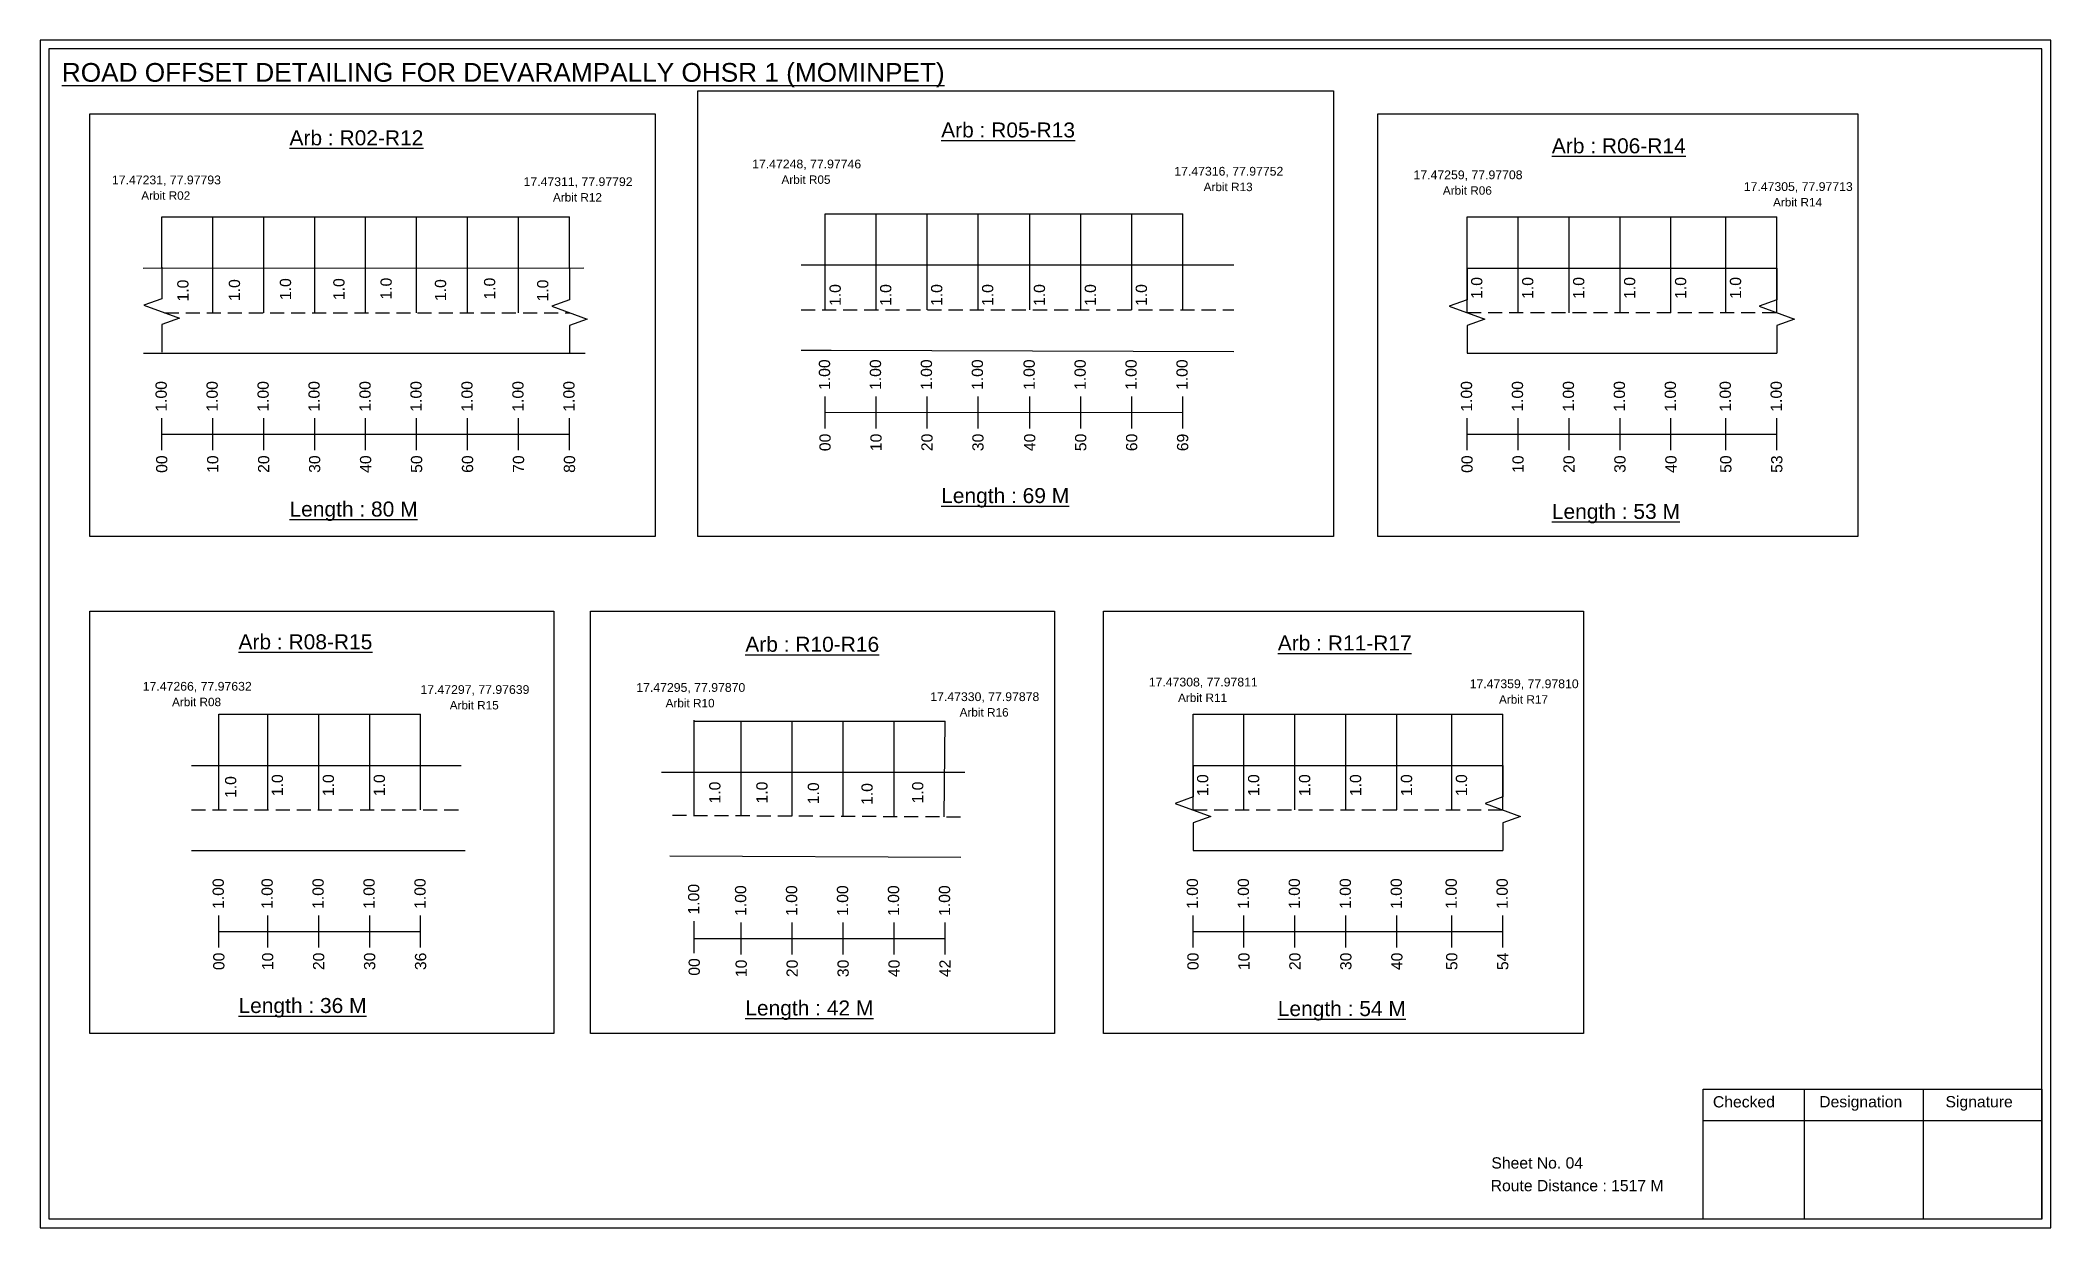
# Model space of a CAD drawing. Header units: inches. Extents: x -117 to 51867, y -12715 to 3423.
# Drawn here: x 16542 to 17079, y -2376 to -2059 of the extents above; entities that cross this region are included whole.
import ezdxf

# ---------------------------------------------------------------- set-up
doc = ezdxf.new("R2010")
doc.units = ezdxf.units.IN
doc.header["$MEASUREMENT"] = 0
doc.linetypes.add('DASHED2', pattern=[0.375, 0.25, -0.125])
doc.layers.add('PDF_Geometry', color=7, linetype='Continuous')
doc.layers.add('PDF_Text', color=5, linetype='Continuous')
doc.styles.add('PDF Arial', font='arial.ttf')
doc.styles.get("Standard").update_dxf_attribs({"font": 'arial.ttf'})

msp = doc.modelspace()

# ---------------------------------------------------------------- texts
at = {"color": 242, "true_color": 0xcd2027}
for s, height, p in [('%%UROAD OFFSET DETAILING FOR DEVARAMPALLY OHSR 1 (MOMINPET)', 5, (16547.84, -2070.52)), ('%%UArb : R05-R13', 4, (16782.46, -2085.38)), ('%%UArb : R02-R12', 4, (16608.58, -2087.47)), ('%%UArb : R06-R14', 4, (16945.41, -2089.6)), ('%%ULength : 80 M', 4, (16608.58, -2186.47)), ('%%ULength : 69 M', 4, (16782.46, -2182.88)), ('%%ULength : 53 M', 4, (16945.41, -2187.1)), ('%%UArb : R08-R15', 4, (16594.97, -2221.88)), ('%%UArb : R10-R16', 4, (16730.2, -2222.54)), ('%%UArb : R11-R17', 4, (16872.28, -2222.2)), ('%%ULength : 36 M', 4, (16594.97, -2318.88)), ('%%ULength : 42 M', 4, (16730.2, -2319.54)), ('%%ULength : 54 M', 4, (16872.28, -2319.7))]:
    msp.add_text(s, height=height, dxfattribs=at).set_placement(p)
at = {"color": 5}
for s, height, p in [('17.47248, 77.97746', 2.34, (16732.03, -2093.62)), ('17.47231, 77.97793', 2.34, (16561.2, -2097.87)), ('17.47311, 77.97792', 2.34, (16671.04, -2098.34)), ('Arbit R05', 2.246, (16739.85, -2097.75)), ('17.47316, 77.97752', 2.34, (16844.67, -2095.56)), ('Arbit R13', 2.246, (16852.49, -2099.69)), ('17.47259, 77.97708', 2.34, (16908.5, -2096.51)), ('17.47305, 77.97713', 2.34, (16996.61, -2099.65)), ('Arbit R02', 2.246, (16569.02, -2101.99)), ('Arbit R12', 2.246, (16678.87, -2102.47)), ('Arbit R06', 2.246, (16916.32, -2100.64)), ('Arbit R14', 2.246, (17004.43, -2103.77)), ('17.47266, 77.97632', 2.34, (16569.42, -2232.92)), ('17.47297, 77.97639', 2.34, (16643.51, -2233.79)), ('17.47295, 77.97870', 2.34, (16701.11, -2233.23)), ('17.47308, 77.97811', 2.34, (16837.85, -2231.79)), ('17.47359, 77.97810', 2.34, (16923.48, -2232.25)), ('Arbit R08', 2.246, (16577.24, -2237.05)), ('Arbit R15', 2.246, (16651.33, -2237.92)), ('Arbit R10', 2.246, (16708.93, -2237.36)), ('17.47330, 77.97878', 2.34, (16779.56, -2235.69)), ('Arbit R11', 2.246, (16845.67, -2235.92)), ('Arbit R17', 2.246, (16931.3, -2236.38)), ('Arbit R16', 2.246, (16787.38, -2239.82))]:
    msp.add_text(s, height=height, dxfattribs=at).set_placement(p)
for p in [(16581.63, -2129.12), (16595.38, -2129), (16609, -2128.74), (16623.26, -2128.74), (16635.85, -2128.61), (16650.37, -2129), (16663.47, -2128.61), (16677.64, -2129.11), (16926.86, -2128.43), (16940.46, -2128.43), (16954.06, -2128.43), (16967.66, -2128.43), (16981.26, -2128.43), (16995.91, -2128.43), (16755.67, -2130.32), (16769.16, -2130.32), (16782.76, -2130.32), (16796.36, -2130.32), (16810.17, -2130.32), (16823.77, -2130.32), (16837.37, -2130.32), (16594.37, -2261.54), (16606.84, -2261.04), (16620.44, -2261.04), (16634.04, -2261.04), (16723.56, -2263), (16736.13, -2263), (16749.87, -2263.2), (16764.18, -2263.39), (16777.7, -2262.98), (16853.73, -2261.04), (16867.33, -2261.04), (16880.93, -2261.04), (16894.53, -2261.04), (16908.13, -2261.04), (16922.78, -2261.03)]:
    msp.add_text('1.0', height=3, rotation=90).set_placement(p)
at = {"color": 217, "true_color": 0x93278f}
for s, p in [('1.00', (16752.82, -2152.72)), ('1.00', (16766.42, -2152.72)), ('1.00', (16780.02, -2152.72)), ('1.00', (16793.62, -2152.72)), ('1.00', (16807.43, -2152.72)), ('1.00', (16821.03, -2152.72)), ('1.00', (16834.63, -2152.72)), ('1.00', (16848.23, -2152.72)), ('1.00', (16575.83, -2158.51)), ('1.00', (16589.43, -2158.51)), ('1.00', (16603.03, -2158.51)), ('1.00', (16616.63, -2158.51)), ('1.00', (16630.23, -2158.51)), ('1.00', (16643.83, -2158.51)), ('1.00', (16657.43, -2158.51)), ('1.00', (16671.03, -2158.51)), ('1.00', (16684.63, -2158.51)), ('1.00', (16924.12, -2158.51)), ('1.00', (16937.72, -2158.51)), ('1.00', (16951.32, -2158.51)), ('1.00', (16964.92, -2158.51)), ('1.00', (16978.52, -2158.51)), ('1.00', (16993.17, -2158.51)), ('1.00', (17006.77, -2158.51)), ('00', (16752.97, -2169.04)), ('10', (16766.57, -2169.04)), ('20', (16780.17, -2169.04)), ('30', (16793.77, -2169.04)), ('40', (16807.58, -2169.04)), ('50', (16821.18, -2169.04)), ('60', (16834.78, -2169.04)), ('69', (16848.38, -2169.04)), ('00', (16575.98, -2174.83)), ('10', (16589.58, -2174.83)), ('20', (16603.18, -2174.83)), ('30', (16616.78, -2174.83)), ('40', (16630.38, -2174.83)), ('50', (16643.98, -2174.83)), ('60', (16657.58, -2174.83)), ('70', (16671.18, -2174.83)), ('80', (16684.78, -2174.83)), ('00', (16924.27, -2174.83)), ('10', (16937.87, -2174.83)), ('20', (16951.47, -2174.83)), ('30', (16965.07, -2174.83)), ('40', (16978.67, -2174.83)), ('50', (16993.32, -2174.83)), ('53', (17006.92, -2174.83)), ('1.00', (16591.06, -2291.12)), ('1.00', (16604.1, -2291.12)), ('1.00', (16617.7, -2291.12)), ('1.00', (16631.3, -2291.12)), ('1.00', (16644.9, -2291.12)), ('1.00', (16717.92, -2292.61)), ('1.00', (16730.44, -2292.99)), ('1.00', (16744.04, -2292.99)), ('1.00', (16757.64, -2292.99)), ('1.00', (16771.24, -2292.99)), ('1.00', (16784.84, -2292.99)), ('1.00', (16850.99, -2291.12)), ('1.00', (16864.59, -2291.12)), ('1.00', (16878.19, -2291.12)), ('1.00', (16891.79, -2291.12)), ('1.00', (16905.39, -2291.12)), ('1.00', (16920.04, -2291.11)), ('1.00', (16933.64, -2291.11)), ('00', (16591.21, -2307.44)), ('10', (16604.25, -2307.44)), ('20', (16617.85, -2307.44)), ('30', (16631.45, -2307.44)), ('36', (16645.05, -2307.44)), ('00', (16718.07, -2308.93)), ('10', (16730.59, -2309.31)), ('20', (16744.19, -2309.31)), ('30', (16757.79, -2309.31)), ('40', (16771.39, -2309.31)), ('42', (16784.99, -2309.31)), ('00', (16851.14, -2307.44)), ('10', (16864.74, -2307.44)), ('20', (16878.34, -2307.44)), ('30', (16891.94, -2307.44)), ('40', (16905.54, -2307.44)), ('50', (16920.19, -2307.43)), ('54', (16933.79, -2307.43))]:
    msp.add_text(s, height=3, rotation=90, dxfattribs=at).set_placement(p)
for s, p in [('Sheet No. 04', (16929.27, -2360.36)), ('Route Distance : 1517 M', (16929.08, -2366.41))]:
    msp.add_text(s, height=3).set_placement(p)
at = {"layer": 'PDF_Text', "color": 7, "attachment_point": 7, "style": 'PDF Arial'}
for s, insert, char_height in [('Checked', (16988.38, -2344.11), 3.001), ('Designation', (17016.75, -2344.94), 3.0006), ('Signature', (17050.44, -2344.94), 3.001)]:
    msp.add_mtext(s, dxfattribs=dict(at, insert=insert, char_height=char_height))

# ---------------------------------------------------------------- linework, layer by layer
at = {"color": 5}
for p, q in [((16574.5, -2106.57), (16683.3, -2106.57)), ((16751.49, -2105.78), (16846.91, -2105.78)), ((16922.79, -2106.57), (17005.45, -2106.57)), ((16589.74, -2239.18), (16643.57, -2239.18)), ((16716.59, -2241.05), (16783.52, -2241.05)), ((16849.66, -2239.18), (16932.31, -2239.18))]:
    msp.add_line(p, q, dxfattribs=at)
for p, q in [((16574.5, -2120.22), (16574.5, -2106.57)), ((16588.1, -2132.11), (16588.1, -2106.57)), ((16601.7, -2132.11), (16601.7, -2106.57)), ((16615.3, -2132.11), (16615.3, -2106.57)), ((16628.9, -2132.11), (16628.9, -2106.57)), ((16642.5, -2132.11), (16642.5, -2106.57)), ((16656.1, -2132.11), (16656.1, -2106.57)), ((16669.7, -2132.11), (16669.7, -2106.57)), ((16683.3, -2120.23), (16683.3, -2106.57)), ((16751.49, -2131.32), (16751.49, -2105.78)), ((16765.09, -2131.32), (16765.09, -2105.78)), ((16778.69, -2131.32), (16778.69, -2105.78)), ((16792.29, -2131.32), (16792.29, -2105.78)), ((16806.11, -2131.32), (16806.11, -2105.78)), ((16819.71, -2131.32), (16819.71, -2105.78)), ((16833.31, -2131.32), (16833.31, -2105.78)), ((16846.91, -2131.32), (16846.91, -2105.78)), ((16922.79, -2132.11), (16922.79, -2106.57)), ((16936.39, -2132.11), (16936.39, -2106.57)), ((16949.99, -2132.11), (16949.99, -2106.57)), ((16963.59, -2132.11), (16963.59, -2106.57)), ((16977.19, -2132.11), (16977.19, -2106.57)), ((16991.85, -2132.1), (16991.85, -2106.57)), ((17005.45, -2132.1), (17005.45, -2106.57)), ((16569.51, -2120.22), (16687.12, -2120.17)), ((16860.51, -2119.43), (16745.08, -2119.43)), ((16922.79, -2120.23), (17005.45, -2120.23)), ((16569.65, -2142.91), (16687.43, -2142.91)), ((16745.08, -2142.12), (16753.14, -2142.12)), ((16753.14, -2142.12), (16860.51, -2142.42)), ((16922.79, -2142.91), (17005.45, -2142.91)), ((16589.74, -2264.71), (16589.74, -2239.18)), ((16602.77, -2264.71), (16602.77, -2239.18)), ((16616.37, -2264.71), (16616.37, -2239.18)), ((16629.97, -2264.71), (16629.97, -2239.18)), ((16643.57, -2264.71), (16643.57, -2239.18)), ((16716.59, -2266.29), (16716.59, -2240.75)), ((16729.12, -2266.34), (16729.12, -2241.05)), ((16742.72, -2266.39), (16742.72, -2241.05)), ((16756.32, -2266.33), (16756.32, -2241.05)), ((16769.92, -2266.59), (16769.92, -2241.05)), ((16783.29, -2266.55), (16783.52, -2241.05)), ((16849.66, -2264.71), (16849.66, -2239.18)), ((16863.26, -2264.71), (16863.26, -2239.18)), ((16876.86, -2264.71), (16876.86, -2239.18)), ((16890.46, -2264.71), (16890.46, -2239.18)), ((16904.06, -2264.71), (16904.06, -2239.18)), ((16918.71, -2264.71), (16918.71, -2239.17)), ((16932.31, -2264.71), (16932.31, -2239.17)), ((16582.39, -2252.83), (16654.42, -2252.83)), ((16849.66, -2252.83), (16932.31, -2252.83)), ((16788.76, -2254.73), (16707.81, -2254.73)), ((16582.39, -2275.52), (16655.42, -2275.52)), ((16710.02, -2276.93), (16787.75, -2277.36)), ((16849.66, -2275.52), (16932.31, -2275.52))]:
    msp.add_line(p, q)
at = {"linetype": 'DASHED2', "ltscale": 15}
for p, q in [((16575.26, -2132.11), (16683.3, -2132.11)), ((16745.08, -2131.32), (16860.51, -2131.32)), ((16922.79, -2132.1), (17005.45, -2132.1)), ((16582.39, -2264.71), (16654.92, -2264.71)), ((16710.74, -2266.14), (16789.02, -2266.55)), ((16849.66, -2264.71), (16932.31, -2264.71))]:
    msp.add_line(p, q, dxfattribs=at)
at = {"color": 217, "true_color": 0x93278f}
for p, q in [((16751.49, -2163.01), (16751.49, -2154.45)), ((16765.09, -2163.01), (16765.09, -2154.45)), ((16778.69, -2163.01), (16778.69, -2154.45)), ((16792.29, -2163.01), (16792.29, -2154.45)), ((16806.11, -2163.01), (16806.11, -2154.45)), ((16819.71, -2163.01), (16819.71, -2154.45)), ((16833.31, -2163.01), (16833.31, -2154.45)), ((16846.91, -2163.01), (16846.91, -2154.45)), ((16574.5, -2168.81), (16574.5, -2160.25)), ((16588.1, -2168.81), (16588.1, -2160.25)), ((16601.7, -2168.81), (16601.7, -2160.25)), ((16615.3, -2168.81), (16615.3, -2160.25)), ((16628.9, -2168.81), (16628.9, -2160.25)), ((16642.5, -2168.81), (16642.5, -2160.25)), ((16656.1, -2168.81), (16656.1, -2160.25)), ((16669.7, -2168.81), (16669.7, -2160.25)), ((16683.3, -2168.81), (16683.3, -2160.25)), ((16751.49, -2158.74), (16846.91, -2158.68)), ((16922.79, -2168.81), (16922.79, -2160.25)), ((16936.39, -2168.81), (16936.39, -2160.25)), ((16949.99, -2168.81), (16949.99, -2160.25)), ((16963.59, -2168.81), (16963.59, -2160.25)), ((16977.19, -2168.81), (16977.19, -2160.25)), ((16991.85, -2168.8), (16991.85, -2160.25)), ((17005.45, -2168.8), (17005.45, -2160.25)), ((16574.5, -2164.54), (16683.3, -2164.54)), ((16922.79, -2164.54), (17005.45, -2164.53)), ((16589.74, -2301.41), (16589.74, -2292.86)), ((16602.77, -2301.41), (16602.77, -2292.86)), ((16616.37, -2301.41), (16616.37, -2292.86)), ((16629.97, -2301.41), (16629.97, -2292.86)), ((16643.57, -2301.41), (16643.57, -2292.86)), ((16716.59, -2302.9), (16716.59, -2294.35)), ((16729.12, -2303.29), (16729.12, -2294.73)), ((16742.72, -2303.29), (16742.72, -2294.73)), ((16756.32, -2303.29), (16756.32, -2294.73)), ((16769.92, -2303.29), (16769.92, -2294.73)), ((16783.52, -2303.29), (16783.52, -2294.73)), ((16849.66, -2301.41), (16849.66, -2292.86)), ((16863.26, -2301.41), (16863.26, -2292.86)), ((16876.86, -2301.41), (16876.86, -2292.86)), ((16890.46, -2301.41), (16890.46, -2292.86)), ((16904.06, -2301.41), (16904.06, -2292.86)), ((16918.71, -2301.41), (16918.71, -2292.85)), ((16932.31, -2301.41), (16932.31, -2292.85)), ((16589.74, -2297.14), (16643.57, -2297.13)), ((16716.59, -2299.02), (16783.52, -2299)), ((16849.66, -2297.14), (16932.31, -2297.13))]:
    msp.add_line(p, q, dxfattribs=at)
for points in [[(16717.56, -2072.95), (16887.18, -2072.95), (16887.18, -2191.77), (16717.56, -2191.77)], [(16555.27, -2079.09), (16706.13, -2079.09), (16706.13, -2191.77), (16555.27, -2191.77)], [(16898.93, -2079.09), (17027.02, -2079.09), (17027.02, -2191.77), (16898.93, -2191.77)], [(16555.27, -2211.7), (16679.08, -2211.7), (16679.08, -2324.38), (16555.27, -2324.38)], [(16688.89, -2211.7), (16812.69, -2211.7), (16812.69, -2324.38), (16688.89, -2324.38)], [(16825.8, -2211.7), (16953.89, -2211.7), (16953.89, -2324.38), (16825.8, -2324.38)]]:
    msp.add_lwpolyline(points, close=True)
at = {"linetype": 'Continuous'}
for points in [[(16574.48, -2119.94), (16574.48, -2128.37), (16569.74, -2130.1), (16579.23, -2133.55), (16574.48, -2135.28), (16574.48, -2142.63)], [(16683.3, -2120.23), (16683.3, -2128.66), (16678.56, -2130.38), (16688.04, -2133.84), (16683.3, -2135.56), (16683.3, -2142.91)], [(16922.79, -2120.23), (16922.79, -2128.66), (16918.05, -2130.38), (16927.54, -2133.84), (16922.79, -2135.56), (16922.79, -2142.91)], [(17005.45, -2120.23), (17005.45, -2128.66), (17000.7, -2130.38), (17010.19, -2133.84), (17005.45, -2135.56), (17005.45, -2142.91)], [(16849.66, -2252.83), (16849.66, -2261.26), (16844.92, -2262.99), (16854.4, -2266.44), (16849.66, -2268.17), (16849.66, -2275.52)], [(16932.31, -2252.83), (16932.31, -2261.26), (16927.57, -2262.99), (16937.06, -2266.44), (16932.31, -2268.17), (16932.31, -2275.52)]]:
    msp.add_lwpolyline(points, dxfattribs=at)
at = {"layer": 'PDF_Geometry'}
for points in [[(16542.06, -2059.45), (16542.06, -2376.16), (17078.53, -2376.16), (17078.53, -2059.45)], [(16544.39, -2061.77), (16544.39, -2373.74), (17076.11, -2373.74), (17076.11, -2061.77)]]:
    msp.add_lwpolyline(points, close=True, dxfattribs=at)
at = {"layer": 'PDF_Geometry', "color": 242, "true_color": 0xcc1f26}
msp.add_lwpolyline([(17076.11, -2373.83), (16985.77, -2373.83), (16985.77, -2339.22), (17076.11, -2339.22)], close=True, dxfattribs=at)
for points in [[(17012.75, -2339.22), (17012.75, -2373.83)], [(17044.48, -2339.22), (17044.48, -2373.83)], [(16985.77, -2347.59), (17076.11, -2347.59)]]:
    msp.add_lwpolyline(points, dxfattribs=at)

msp.set_redraw_order([(e.dxf.handle, doc.entitydb.next_handle()) for e in msp.query("TEXT MTEXT ATTDEF DIMENSION ARC_DIMENSION")])  # texts and dimensions are drawn at this point

doc.saveas('drawing.dxf')
